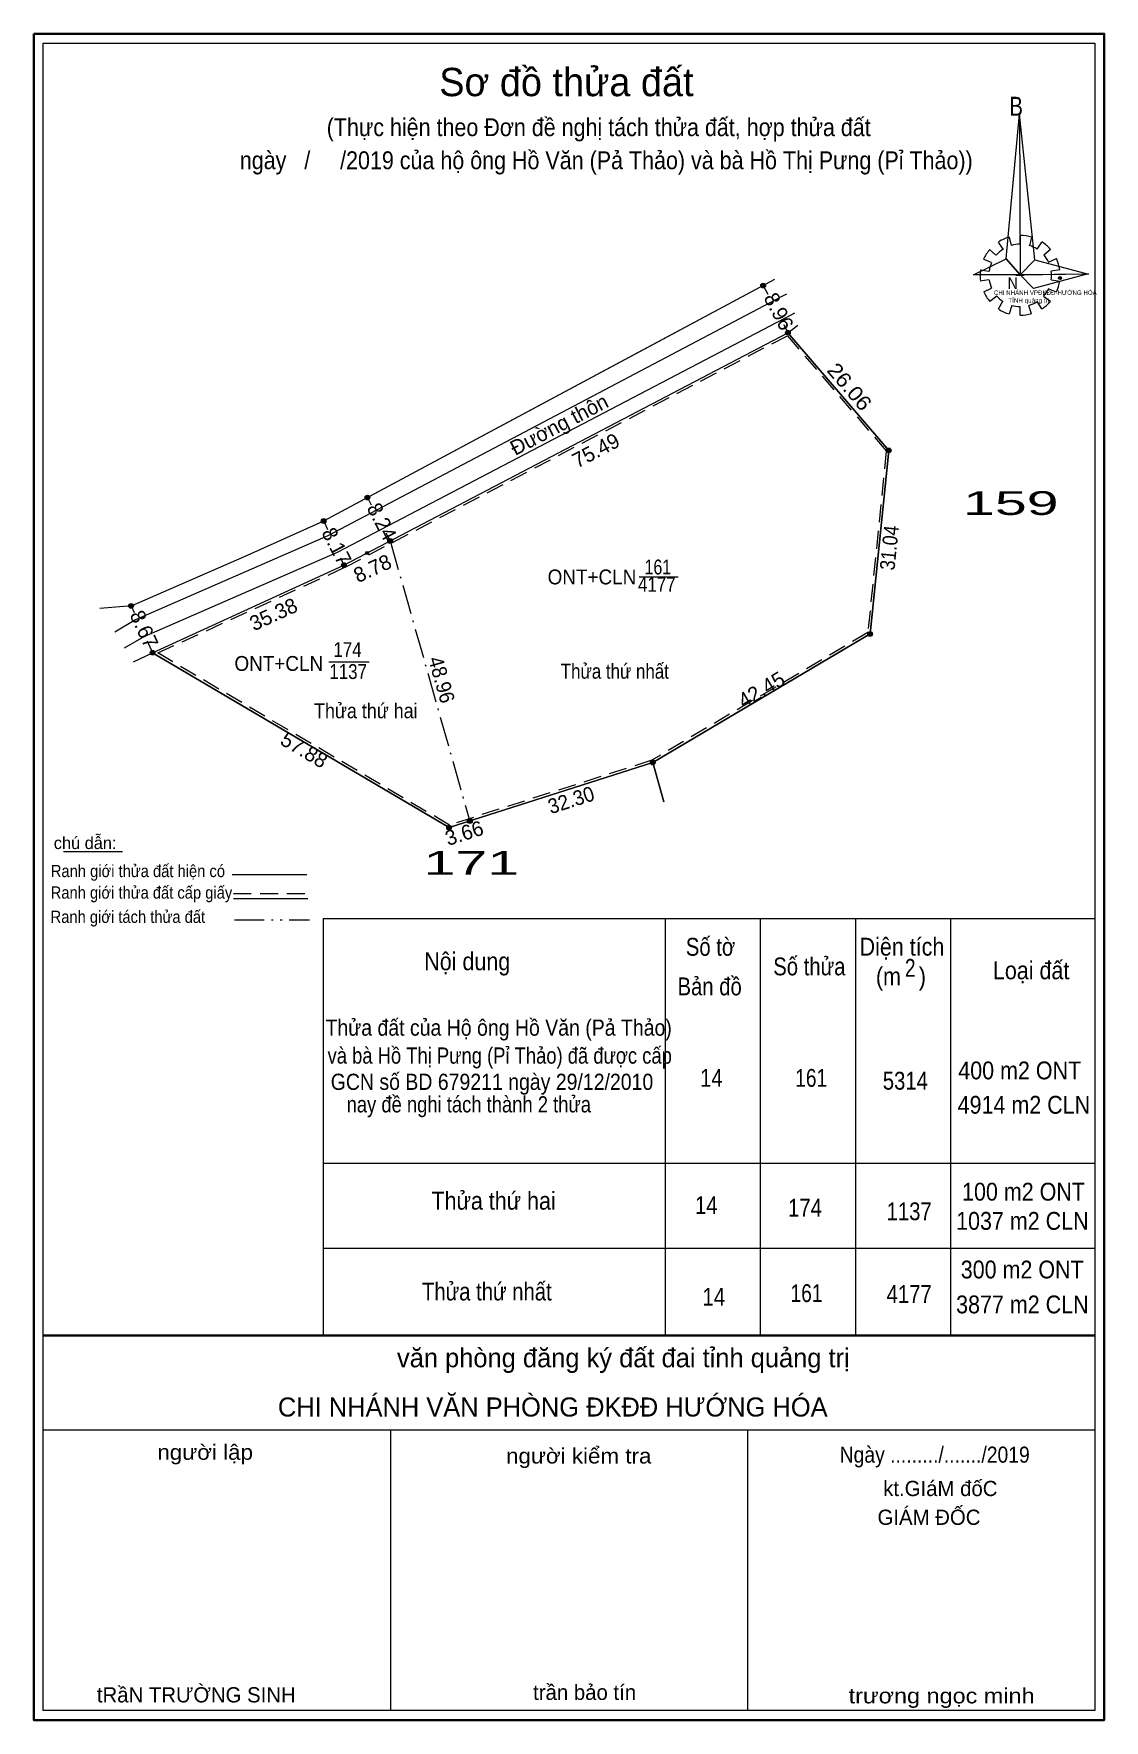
# Model space of a CAD drawing. Header units: metres. Extents: x 548606 to 549533, y 1817840 to 1818211.
# Drawn here: x 549150.8 to 549330.8, y 1817897.3 to 1818180.9 of the extents above; entities that cross this region are included whole.
import ezdxf
from ezdxf.enums import TextEntityAlignment as Align

# ---------------------------------------------------------------- set-up
doc = ezdxf.new("R2010")
doc.units = ezdxf.units.M
doc.header["$PDMODE"] = 32
doc.header["$PDSIZE"] = 0.5
for name, pattern in [('DASH_DOUBLE_DOT', [9.2, 5, -1.2, 0.3, -1.2, 0.3, -1.2]), ('DOT_DASHED', [7.7, 5, -1.2, 0.3, -1.2]), ('LONG_DASHED', [7.5, 6, -1.5]), ('MEDIUM_DASHED', [4.5, 3, -1.5])]:
    doc.linetypes.add(name, pattern=pattern)
for name, color, linetype, lineweight in [('1', 7, 'Continuous', 13), ('10', 7, 'Continuous', 13), ('2', 7, 'Continuous', 13), ('22', 7, 'LONG_DASHED', 13), ('23', 7, 'Continuous', 13), ('28', 7, 'Continuous', 13), ('63', 7, 'Continuous', 13)]:
    doc.layers.add(name, color=color, linetype=linetype, lineweight=lineweight)
doc.layers.add('13', color=7, linetype='Continuous')

msp = doc.modelspace()

# ---------------------------------------------------------------- texts
at = {"layer": '1'}
for s, width, p in [('161', 0.8, (549255.745, 1818089.95)), ('ONT+CLN', 0.95, (549244.665, 1818088.28)), ('4177', 0.85, (549255.58, 1818087.03)), ('174', 0.85, (549203.565, 1818076.06)), ('ONT+CLN', 0.95, (549192.005, 1818073.73)), ('Thửa thứ nhất', 0.85, (549248.51, 1818072.42)), ('1137', 0.85, (549203.67, 1818072.37)), ('Thửa thứ hai', 0.9, (549206.64, 1818065.77))]:
    msp.add_text(s, height=2.5, dxfattribs=dict(at, width=width)).set_placement(p, align=Align.CENTER)
at = {"layer": '13', "width": 1.8}
for s, p in [('159', (549315.095, 1818099.95)), ('171', (549224.395, 1818039.44))]:
    msp.add_text(s, height=4, dxfattribs=at).set_placement(p, align=Align.CENTER)
at = {"layer": '2'}
msp.add_text('Sơ đồ thửa đất', height=4.76, dxfattribs=at).set_placement((549240.37, 1818170.38), align=Align.CENTER)
for s, height, width, p in [('B', 3.169, 0.8, (549314.87, 1818167.1)), ('CHI NHÁNH VPĐKĐĐ-HƯỚNG HÓA', 0.7498, 0.95, (549312.25, 1818136.96)), ('N', 1.981, 0.9, (549314.55, 1818137.96)), ('TỈNH quảng trị', 0.75, 1.05, (549314.67, 1818135.66)), ('Ranh giới thửa đất hiện có ', 2.057, 0.9, (549153.67, 1818039.05)), ('Ranh giới thửa đất cấp giấy', 2.057, 0.9, (549153.65, 1818035.43)), ('Ranh giới tách thửa đất', 2.057, 0.9, (549153.63, 1818031.35)), ('Số tờ', 3, 0.85, (549260.45, 1818025.83)), ('Diện tích', 3, 0.9, (549289.67, 1818025.85)), ('Nội dung', 3, 0.9, (549216.47, 1818023.39)), ('Số thửa', 3, 0.85, (549275.15, 1818022.53)), ('2', 3, 0.8, (549297.29, 1818022.29)), ('Loại đất', 3, 0.9, (549312.09, 1818021.87)), ('Bản đồ', 3, 0.85, (549259.05, 1818019.17)), ('(m   )', 3, 0.9, (549292.41, 1818020.87)), ('Thửa đất của Hộ ông Hồ Văn (Pả Thảo)', 2.72, 0.9, (549199.86, 1818012.38)), ('và bà Hồ Thị Pưng (Pỉ Thảo) đã được cấp', 2.72, 0.85, (549200.21, 1818007.68)), ('400 m2 ONT', 3, 0.9, (549306.26, 1818005.04)), ('GCN số BD 679211 ngày 29/12/2010', 2.72, 0.9, (549200.74, 1818003.27)), ('14', 3, 0.85, (549262.85, 1818003.79)), ('161', 3, 0.8, (549278.85, 1818003.79)), ('5314', 3, 0.85, (549293.57, 1818003.31)), ('nay đề nghi tách thành 2 thửa', 2.72, 0.85, (549203.41, 1817999.48)), ('4914 m2 CLN', 3, 0.9, (549306.16, 1817999.26)), ('100 m2 ONT', 3, 0.9, (549306.9, 1817984.65)), ('Thửa thứ hai', 3, 0.9, (549217.68, 1817983.13)), ('14', 3, 0.85, (549261.99, 1817982.39)), ('174', 3, 0.85, (549277.64, 1817981.95)), ('1137', 3, 0.85, (549294.21, 1817981.35)), ('1037 m2 CLN', 3, 0.9, (549305.9, 1817979.74)), ('300 m2 ONT', 3, 0.9, (549306.68, 1817971.56)), ('Thửa thứ nhất', 3, 0.85, (549216.08, 1817967.86)), ('161', 3, 0.8, (549278.07, 1817967.59)), ('4177', 3, 0.85, (549294.21, 1817967.43)), ('14', 3, 0.85, (549263.26, 1817966.98)), ('3877 m2 CLN', 3, 0.9, (549305.9, 1817965.69))]:
    msp.add_text(s, height=height, dxfattribs=dict(at, width=width)).set_placement(p)
at = {"layer": '2', "width": 0.9}
for s, height, p in [('(Thực hiện theo Đơn đề nghị tách thửa đất, hợp thửa đất ', 3, (549246.3, 1818163.66)), ('ngày   /     /2019 của hộ ông Hồ Văn (Pả Thảo) và bà Hồ Thị Pưng (Pỉ Thảo))', 3, (549247.075, 1818158.1)), ('Ngày ........./......./2019', 2.7, (549302.3, 1817940.58))]:
    msp.add_text(s, height=height, dxfattribs=at).set_placement(p, align=Align.CENTER)
at = {"layer": '2'}
msp.add_text('chú dẫn:', height=2.057, dxfattribs=at).set_placement((549154.17, 1818043.77))
for s, height, p in [('văn phòng đăng ký đất đai tỉnh quảng trị', 3.2, (549288.01, 1817956.62)), ('CHI NHÁNH VĂN PHÒNG ĐKĐĐ HƯỚNG HÓA', 3.2, (549284.29, 1817948.34)), ('kt.GIáM đốC', 2.56, (549312.85, 1817934.96)), ('GIÁM ĐỐC', 2.56, (549309.99, 1817930.12)), ('tRầN TRƯỜNG SINH', 2.56, (549194.85, 1817900.26)), ('trần bảo tín', 2.56, (549252.09, 1817900.68))]:
    msp.add_text(s, height=height, dxfattribs=at).set_placement(p, align=Align.RIGHT)
for s, width, p in [('người lập', 1.1, (549187.67, 1817941.06)), ('người kiểm tra', 1.1, (549254.67, 1817940.44)), ('trương ngọc minh', 1.15, (549319.09, 1817900.1))]:
    msp.add_text(s, height=2.56, dxfattribs=dict(at, width=width)).set_placement(p, align=Align.RIGHT)
at = {"layer": '63'}
for s, rotation, p in [('8.96', 297.651, (549274.976, 1818133.605)), ('Đường thôn', 27.638, (549239.73, 1818114.046)), ('75.49', 27.638, (549245.905, 1818109.697)), ('8.24', 297.684, (549208.23, 1818098.261)), ('8.17', 297.684, (549200.632, 1818094.106)), ('8.78', 24.602, (549208.28, 1818089.832)), ('8.67', 294.614, (549168.232, 1818080.221)), ('35.38', 24.602, (549191.63, 1818082.111)), ('42.45', 30.6, (549273.794, 1818069.502)), ('57.88', 329.461, (549195.65, 1818059.365)), ('3.66', 17.792, (549223.568, 1818045.271))]:
    msp.add_text(s, height=2.5, rotation=rotation, dxfattribs=at).set_placement(p, align=Align.CENTER)
for s, rotation, width, p in [('26.06', 310.611, 1.1, (549287.024, 1818120.709)), ('31.04', 84.176, 0.9, (549295.911, 1818094.308)), ('48.96', 285.873, 0.95, (549218.189, 1818071.912)), ('32.30', 17.739, 0.95, (549241.534, 1818050.827))]:
    msp.add_text(s, height=2.5, rotation=rotation, dxfattribs=dict(at, width=width)).set_placement(p, align=Align.CENTER)

# ---------------------------------------------------------------- hatches: boundary and pattern name
at = {"layer": '63'}
for points in [[(549273.858, 1818138.536, 1), (549273.058, 1818138.536, 1)], [(549278.018, 1818130.596, 1), (549277.218, 1818130.596, 1)], [(549294.978, 1818110.816, 1), (549294.178, 1818110.816, 1)], [(549207.308, 1818102.876, 1), (549206.508, 1818102.876, 1)], [(549199.958, 1818098.936, 1), (549199.158, 1818098.936, 1)], [(549211.138, 1818095.576, 1), (549210.338, 1818095.576, 1)], [(549203.358, 1818091.506, 1), (549202.558, 1818091.506, 1)], [(549167.578, 1818084.656, 1), (549166.778, 1818084.656, 1)], [(549291.828, 1818079.936, 1), (549291.028, 1818079.936, 1)], [(549171.188, 1818076.776, 1), (549170.388, 1818076.776, 1)], [(549255.288, 1818058.326, 1), (549254.488, 1818058.326, 1)], [(549221.038, 1818047.366, 1), (549220.238, 1818047.366, 1)], [(549224.528, 1818048.486, 1), (549223.728, 1818048.486, 1)]]:
    msp.add_hatch(color=256, dxfattribs=at).paths.add_polyline_path(points)

# ---------------------------------------------------------------- linework, layer by layer
at = {"layer": '1', "linetype": 'MEDIUM_DASHED'}
msp.add_lwpolyline([(549277.52, 1818130.1), (549294.16, 1818110.69), (549291.05, 1818080.18), (549254.73, 1818058.7), (549220.69, 1818047.81), (549171.65, 1818076.74), (549203.14, 1818091.15)], close=True, dxfattribs=at)
at = {"layer": '10'}
msp.add_line((549254.89, 1818058.33), (549256.75, 1818051.73), dxfattribs=at)
for points in [[(549275.36, 1818139.56), (549257.13, 1818129.79), (549199.44, 1818098.88), (549186.21, 1818092.9)], [(549277.62, 1818130.6), (549294.58, 1818110.82), (549291.43, 1818079.94), (549254.89, 1818058.33)], [(549170.79, 1818076.78), (549220.64, 1818047.37), (549254.89, 1818058.33)]]:
    msp.add_lwpolyline(points, dxfattribs=at)
at = {"layer": '2'}
for p, q in [((549314.82, 1818146.67), (549315.17, 1818145.26)), ((549316.65, 1818145.49), (549316.69, 1818146.94)), ((549318.57, 1818146.67), (549318.22, 1818145.21)), ((549311.5, 1818144.58), (549312.59, 1818143.62)), ((549313.81, 1818144.67), (549313.03, 1818145.85)), ((549319.53, 1818144.67), (549320.31, 1818145.85)), ((549321.75, 1818144.58), (549320.66, 1818143.66)), ((549309.97, 1818141.16), (549311.41, 1818140.93)), ((549311.85, 1818142.39), (549310.54, 1818142.94)), ((549321.45, 1818142.44), (549322.76, 1818143.07)), ((549323.37, 1818141.16), (549321.89, 1818140.93)), ((549311.41, 1818139.48), (549309.97, 1818139.25)), ((549310.54, 1818137.47), (549311.85, 1818138.11)), ((549315.95, 1818140.3), (549317.35, 1818140.3)), ((549322.8, 1818137.43), (549321.36, 1818137.97)), ((549321.89, 1818139.48), (549323.37, 1818139.25)), ((549312.72, 1818136.74), (549311.59, 1818135.83)), ((549313.03, 1818134.6), (549313.77, 1818135.88)), ((549315.25, 1818135.19), (549314.82, 1818133.78)), ((549316.65, 1818133.56), (549316.65, 1818134.97)), ((549318.09, 1818135.19), (549318.53, 1818133.83)), ((549320.31, 1818134.6), (549319.53, 1818135.83)), ((549320.58, 1818136.74), (549321.75, 1818135.88)), ((549155.8, 1818043.34), (549165.74, 1818043.34)), ((549184.18, 1818039.5), (549196.72, 1818039.5)), ((549184.38, 1818035.48), (549196.9, 1818035.48)), ((549199.49, 1818032.08), (549329.21, 1818032.08)), ((549199.49, 1818032.08), (549199.49, 1817961.98)), ((549256.97, 1818032.08), (549256.97, 1817961.98)), ((549272.97, 1818032.08), (549272.97, 1817961.98)), ((549288.97, 1818032.08), (549288.97, 1817961.98)), ((549304.97, 1818032.08), (549304.97, 1817961.98)), ((549199.49, 1817990.94), (549329.21, 1817990.94)), ((549199.49, 1817976.66), (549329.21, 1817976.66)), ((549199.49, 1817961.98), (549329.21, 1817961.98)), ((549150.8, 1817960.44), (549150.8, 1817897.26)), ((549152.41, 1817946.11), (549329.21, 1817946.11)), ((549210.8, 1817946.11), (549210.8, 1817898.87)), ((549270.8, 1817946.11), (549270.8, 1817898.87))]:
    msp.add_line(p, q, dxfattribs=at)
at = {"layer": '2', "linetype": 'MEDIUM_DASHED'}
msp.add_line((549184.38, 1818036.32), (549197, 1818036.32), dxfattribs=at)
at = {"layer": '2', "linetype": 'DASH_DOUBLE_DOT'}
msp.add_line((549184.56, 1818031.86), (549197.16, 1818031.86), dxfattribs=at)
at = {"layer": '2', "lineweight": 35}
msp.add_line((549152.41, 1817961.98), (549329.21, 1817961.98), dxfattribs=at)
at = {"layer": '2'}
for points in [[(549150.8, 1817897.26), (549150.8, 1818180.85), (549330.8, 1818180.85), (549330.8, 1817897.26)], [(549150.8, 1817897.26), (549150.8, 1818180.85), (549330.8, 1818180.85), (549330.8, 1817897.26)], [(549152.41, 1818179.28), (549329.21, 1818179.28), (549329.21, 1817898.88), (549152.41, 1817898.88)], [(549316.56, 1818167.34), (549316.65, 1818140.34), (549314.29, 1818143.03)], [(549316.56, 1818167.34), (549316.65, 1818140.34), (549319.14, 1818142.85)], [(549308.8, 1818140.34), (549314.29, 1818143.03), (549316.65, 1818140.34)], [(549328.17, 1818140.43), (549316.65, 1818140.34), (549319.14, 1818142.85)], [(549328.08, 1818140.48), (549318.92, 1818138.02), (549316.65, 1818140.34)], [(549202.96, 1818091.51), (549277.62, 1818130.6), (549294.58, 1818110.82), (549291.43, 1818079.94), (549254.89, 1818058.33), (549220.64, 1818047.37), (549170.79, 1818076.78)]]:
    msp.add_lwpolyline(points, close=True, dxfattribs=at)
at = {"layer": '2', "lineweight": 35}
msp.add_lwpolyline([(549150.81, 1818180.88), (549330.81, 1818180.88), (549330.81, 1817897.28), (549150.81, 1817897.28)], close=True, dxfattribs=at)
at = {"layer": '2'}
for points in [[(549256.75, 1818051.73), (549254.89, 1818058.33), (549291.43, 1818079.94), (549294.58, 1818110.82), (549277.62, 1818130.6), (549279.27, 1818131.87)], [(549186.21, 1818092.9), (549167.31, 1818084.67), (549161.91, 1818084.22)], [(549167.6, 1818075.23), (549170.79, 1818076.78), (549220.64, 1818047.37), (549254.89, 1818058.33), (549256.75, 1818051.73)]]:
    msp.add_lwpolyline(points, dxfattribs=at)
for centre, major_axis, start_param, end_param in [((549316.672, 1818140.247), (6.73, 0), 1.8495599, 2.1390092), ((549316.672, 1818140.247), (6.73, 0), 1.2792421, 1.5633222), ((549316.672, 1818140.247), (6.73, 0), 2.4395818, 2.7240025), ((549316.672, 1818140.247), (5.274, 0), 2.1337354, 2.4449626), ((549316.672, 1818140.247), (5.274, 0), 1.5698559, 1.8561107), ((549316.672, 1818140.247), (5.274, 0), 1.0027091, 1.2755622), ((549316.672, 1818140.247), (6.73, 0), 0.7105624, 0.9968723), ((549316.672, 1818140.247), (5.274, 0), 0.4267838, 0.7064646), ((549316.672, 1818140.247), (6.73, 0), 3.0066793, 3.2913935), ((549316.672, 1818140.247), (5.274, 0), 2.7236855, 3.0151582), ((549316.672, 1818140.247), (5.274, 0), 6.1355839, 6.4161846), ((549316.672, 1818140.247), (6.73, 0), 0.1390515, 0.4339332), ((549316.672, 1818140.247), (5.274, 0), 3.2822995, 3.5610505), ((549316.672, 1818140.247), (5.274, 0), 5.5613733, 5.8395144), ((549316.672, 1818140.247), (6.73, 0), 5.8523029, 6.1383965), ((549316.672, 1818140.247), (6.73, 0), 3.5698864, 3.8569187), ((549316.672, 1818140.247), (5.274, 0), 3.8607757, 4.1325826), ((549316.672, 1818140.247), (5.274, 0), 4.4385468, 4.71314), ((549316.672, 1818140.247), (5.274, 0), 4.9908713, 5.2893316), ((549316.672, 1818140.247), (6.73, 0), 5.2856142, 5.567987), ((549316.634, 1818140.207), (6.73, 0), 4.1470906, 4.4365931), ((549316.672, 1818140.247), (6.73, 0), 4.7130101, 4.9976105)]:
    msp.add_ellipse(centre, major_axis=major_axis, ratio=0.995001, start_param=start_param, end_param=end_param, dxfattribs=at)
msp.add_point((549323.37, 1818139.79), dxfattribs=at)
at = {"layer": '22', "linetype": 'Continuous'}
for p, q in [((549277.37, 1818137.08), (549276.69, 1818136.73)), ((549278.25, 1818133.66), (549278.79, 1818133.95))]:
    msp.add_line(p, q, dxfattribs=at)
for points in [[(549276.69, 1818136.73), (549200.25, 1818096.44), (549167.93, 1818082.29), (549164.43, 1818080.24)], [(549166.09, 1818077.61), (549169.39, 1818079.49), (549201.86, 1818093.72), (549278.25, 1818133.66)]]:
    msp.add_lwpolyline(points, dxfattribs=at)
at = {"layer": '23'}
msp.add_line((549277.62, 1818130.6), (549279.27, 1818131.87), dxfattribs=at)
for points in [[(549275.36, 1818139.56), (549199.44, 1818098.88), (549186.21, 1818092.9), (549167.31, 1818084.67), (549161.91, 1818084.22)], [(549167.6, 1818075.23), (549170.79, 1818076.78), (549202.96, 1818091.51), (549277.62, 1818130.6)]]:
    msp.add_lwpolyline(points, dxfattribs=at)
at = {"layer": '28', "linetype": 'DOT_DASHED'}
msp.add_line((549210.74, 1818095.58), (549224.12, 1818048.48), dxfattribs=at)
at = {"layer": '63'}
for p, q in [((549273.46, 1818138.54), (549274.23, 1818137.07)), ((549276.91, 1818131.96), (549277.62, 1818130.6)), ((549206.91, 1818102.88), (549207.56, 1818101.63)), ((549199.56, 1818098.94), (549200.21, 1818097.52)), ((549210.03, 1818096.93), (549210.74, 1818095.58)), ((549202.41, 1818092.72), (549202.96, 1818091.51)), ((549252.63, 1818089.55), (549259.15, 1818089.55)), ((549167.18, 1818084.66), (549167.69, 1818083.55)), ((549169.87, 1818078.79), (549170.79, 1818076.78)), ((549200.4, 1818075.27), (549207.23, 1818075.27))]:
    msp.add_line(p, q, dxfattribs=at)
for centre in [(549273.458, 1818138.536), (549277.618, 1818130.596), (549294.578, 1818110.816), (549206.908, 1818102.876), (549199.558, 1818098.936), (549210.738, 1818095.576), (549202.958, 1818091.506), (549167.178, 1818084.656), (549291.428, 1818079.936), (549170.788, 1818076.776), (549254.888, 1818058.326), (549220.638, 1818047.366), (549224.128, 1818048.486)]:
    msp.add_circle(centre, 0.4, dxfattribs=at)
msp.add_point((549206.85, 1818093.55), dxfattribs=at)

msp.set_redraw_order([(e.dxf.handle, doc.entitydb.next_handle()) for e in msp.query("TEXT MTEXT ATTDEF DIMENSION ARC_DIMENSION")])  # texts and dimensions are drawn at this point

doc.saveas('drawing.dxf')
